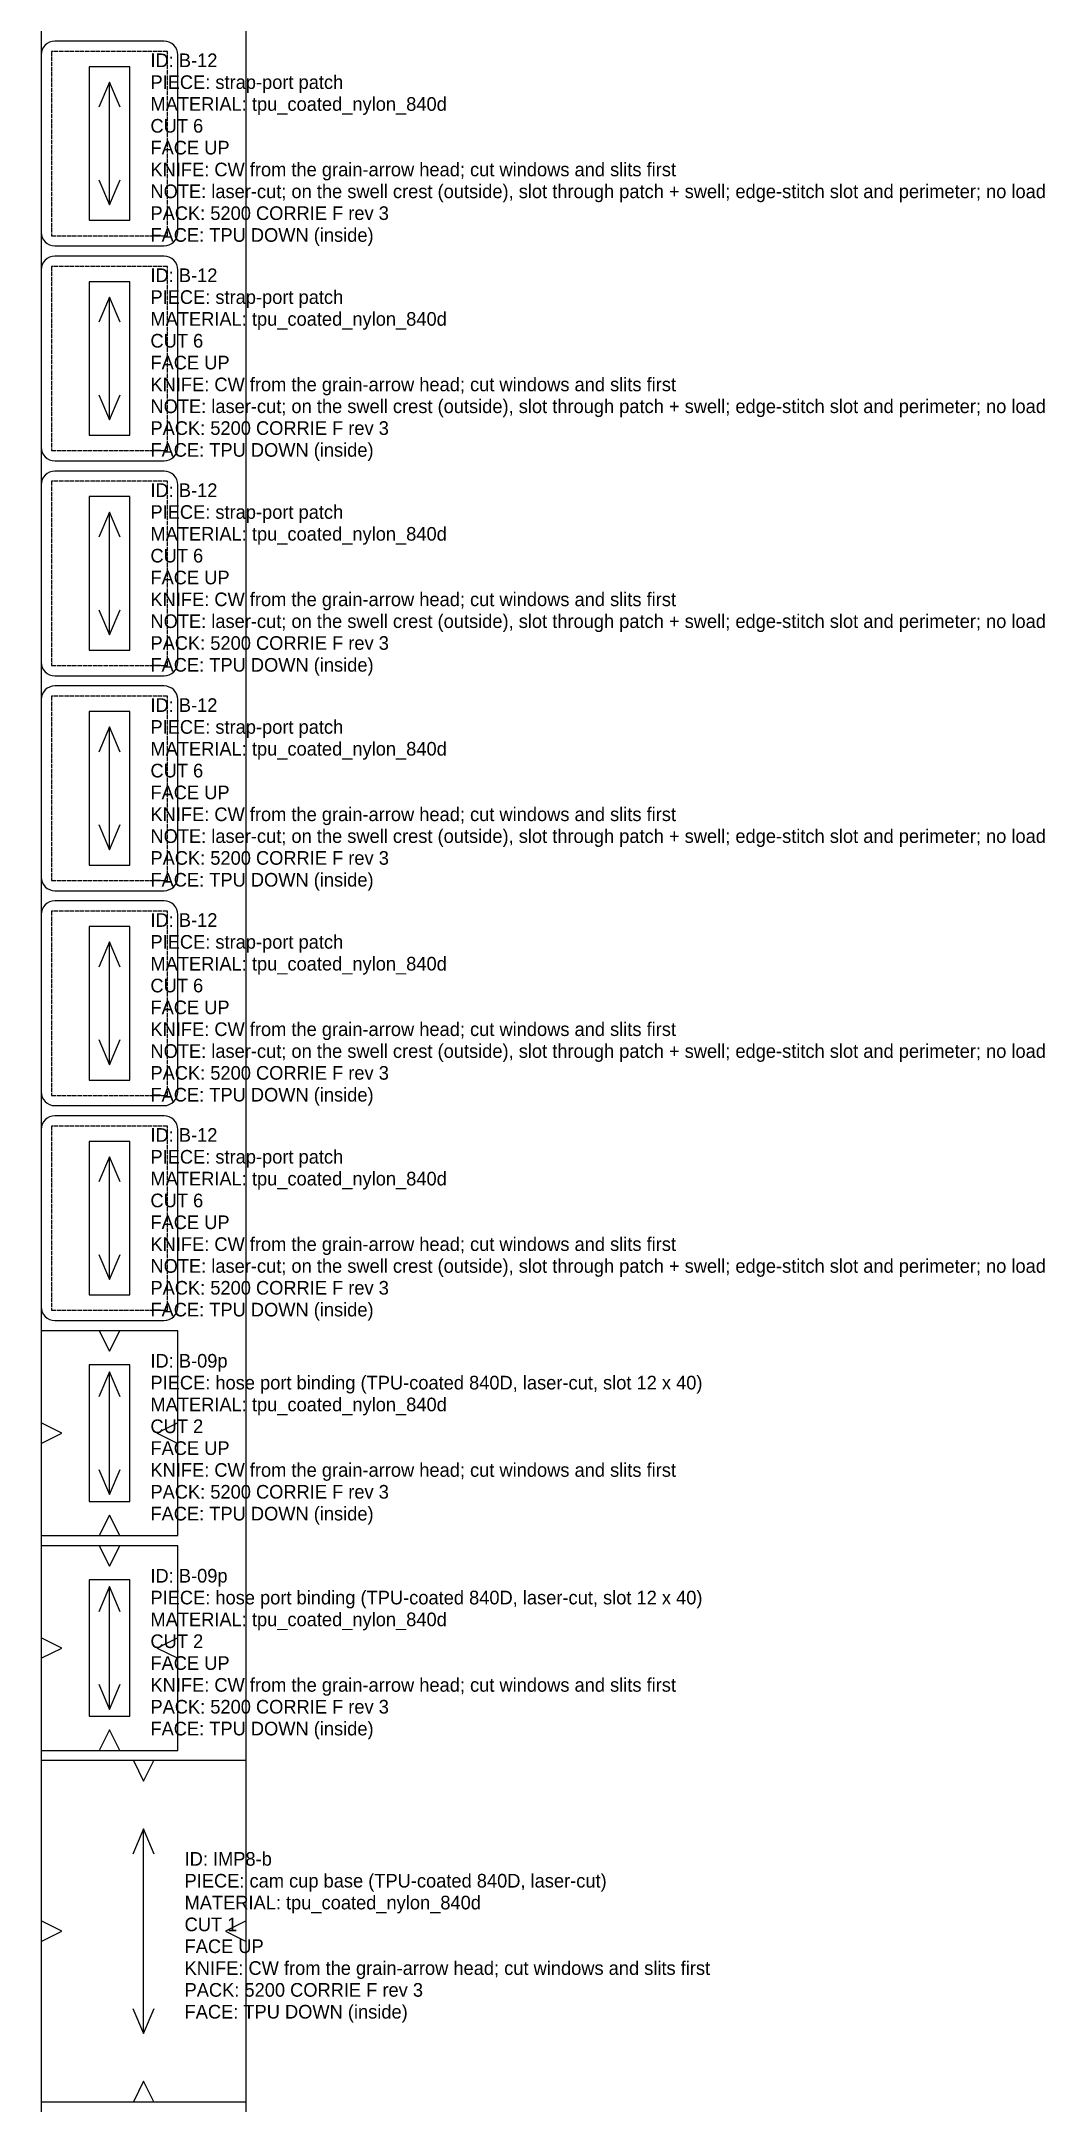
# Model space of a CAD drawing. Header units: millimetres. Extents: x 0 to 915, y -22 to 1500.
# Drawn here: x 0 to 294, y 25 to 629 of the extents above; entities that cross this region are included whole.
import ezdxf

# ---------------------------------------------------------------- set-up
doc = ezdxf.new("R2010")
doc.units = ezdxf.units.MM
doc.linetypes.add('DASHED', pattern=[1.524, 1.27, -0.254])
for name, color, linetype in [('CUT', 7, 'Continuous'), ('GRAIN', 5, 'Continuous'), ('NOTCH', 1, 'Continuous'), ('SEW', 3, 'Continuous'), ('TEXT', 2, 'Continuous')]:
    doc.layers.add(name, color=color, linetype=linetype)

msp = doc.modelspace()

# ---------------------------------------------------------------- texts
at = {"layer": 'TEXT'}
for s, p in [('ID: B-12', (32, 621.4)), ('PIECE: strap-port patch', (32, 615)), ('MATERIAL: tpu_coated_nylon_840d', (32, 608.6)), ('CUT 6', (32, 602.2)), ('FACE UP', (32, 595.8)), ('KNIFE: CW from the grain-arrow head; cut windows and slits first', (32, 589.4)), ('NOTE: laser-cut; on the swell crest (outside), slot through patch + swell; edge-stitch slot and perimeter; no load', (32, 583)), ('PACK: 5200 CORRIE F rev 3', (32, 576.6)), ('FACE: TPU DOWN (inside)', (32, 570.2)), ('ID: B-12', (32, 558.4)), ('PIECE: strap-port patch', (32, 552)), ('MATERIAL: tpu_coated_nylon_840d', (32, 545.6)), ('CUT 6', (32, 539.2)), ('FACE UP', (32, 532.8)), ('KNIFE: CW from the grain-arrow head; cut windows and slits first', (32, 526.4)), ('NOTE: laser-cut; on the swell crest (outside), slot through patch + swell; edge-stitch slot and perimeter; no load', (32, 520)), ('PACK: 5200 CORRIE F rev 3', (32, 513.6)), ('FACE: TPU DOWN (inside)', (32, 507.2)), ('ID: B-12', (32, 495.4)), ('PIECE: strap-port patch', (32, 489)), ('MATERIAL: tpu_coated_nylon_840d', (32, 482.6)), ('CUT 6', (32, 476.2)), ('FACE UP', (32, 469.8)), ('KNIFE: CW from the grain-arrow head; cut windows and slits first', (32, 463.4)), ('NOTE: laser-cut; on the swell crest (outside), slot through patch + swell; edge-stitch slot and perimeter; no load', (32, 457)), ('PACK: 5200 CORRIE F rev 3', (32, 450.6)), ('FACE: TPU DOWN (inside)', (32, 444.2)), ('ID: B-12', (32, 432.4)), ('PIECE: strap-port patch', (32, 426)), ('MATERIAL: tpu_coated_nylon_840d', (32, 419.6)), ('CUT 6', (32, 413.2)), ('FACE UP', (32, 406.8)), ('KNIFE: CW from the grain-arrow head; cut windows and slits first', (32, 400.4)), ('NOTE: laser-cut; on the swell crest (outside), slot through patch + swell; edge-stitch slot and perimeter; no load', (32, 394)), ('PACK: 5200 CORRIE F rev 3', (32, 387.6)), ('FACE: TPU DOWN (inside)', (32, 381.2)), ('ID: B-12', (32, 369.4)), ('PIECE: strap-port patch', (32, 363)), ('MATERIAL: tpu_coated_nylon_840d', (32, 356.6)), ('CUT 6', (32, 350.2)), ('FACE UP', (32, 343.8)), ('KNIFE: CW from the grain-arrow head; cut windows and slits first', (32, 337.4)), ('NOTE: laser-cut; on the swell crest (outside), slot through patch + swell; edge-stitch slot and perimeter; no load', (32, 331)), ('PACK: 5200 CORRIE F rev 3', (32, 324.6)), ('FACE: TPU DOWN (inside)', (32, 318.2)), ('ID: B-12', (32, 306.4)), ('PIECE: strap-port patch', (32, 300)), ('MATERIAL: tpu_coated_nylon_840d', (32, 293.6)), ('CUT 6', (32, 287.2)), ('FACE UP', (32, 280.8)), ('KNIFE: CW from the grain-arrow head; cut windows and slits first', (32, 274.4)), ('NOTE: laser-cut; on the swell crest (outside), slot through patch + swell; edge-stitch slot and perimeter; no load', (32, 268)), ('PACK: 5200 CORRIE F rev 3', (32, 261.6)), ('FACE: TPU DOWN (inside)', (32, 255.2)), ('ID: B-09p', (32, 240.2)), ('PIECE: hose port binding (TPU-coated 840D, laser-cut, slot 12 x 40)', (32, 233.8)), ('MATERIAL: tpu_coated_nylon_840d', (32, 227.4)), ('CUT 2', (32, 221)), ('FACE UP', (32, 214.6)), ('KNIFE: CW from the grain-arrow head; cut windows and slits first', (32, 208.2)), ('PACK: 5200 CORRIE F rev 3', (32, 201.8)), ('FACE: TPU DOWN (inside)', (32, 195.4)), ('ID: B-09p', (32, 177.2)), ('PIECE: hose port binding (TPU-coated 840D, laser-cut, slot 12 x 40)', (32, 170.8)), ('MATERIAL: tpu_coated_nylon_840d', (32, 164.4)), ('CUT 2', (32, 158)), ('FACE UP', (32, 151.6)), ('KNIFE: CW from the grain-arrow head; cut windows and slits first', (32, 145.2)), ('PACK: 5200 CORRIE F rev 3', (32, 138.8)), ('FACE: TPU DOWN (inside)', (32, 132.4)), ('ID: IMP8-b', (42, 94.2)), ('PIECE: cam cup base (TPU-coated 840D, laser-cut)', (42, 87.8)), ('MATERIAL: tpu_coated_nylon_840d', (42, 81.4)), ('CUT 1', (42, 75)), ('FACE UP', (42, 68.6)), ('KNIFE: CW from the grain-arrow head; cut windows and slits first', (42, 62.2)), ('PACK: 5200 CORRIE F rev 3', (42, 55.8)), ('FACE: TPU DOWN (inside)', (42, 49.4))]:
    msp.add_text(s, height=4, dxfattribs=at).set_placement(p)

# ---------------------------------------------------------------- linework, layer by layer
at = {"layer": 'CUT'}
for points in [[(1.17, 570.17), (1.78, 569.67), (2.47, 569.3), (3.22, 569.08), (4, 569), (36, 569), (36.78, 569.08), (37.53, 569.3), (38.22, 569.67), (38.83, 570.17), (39.33, 570.78), (39.7, 571.47), (39.92, 572.22), (40, 573), (40, 625), (39.92, 625.78), (39.7, 626.53), (39.33, 627.22), (38.83, 627.83), (38.22, 628.33), (37.53, 628.7), (36.78, 628.92), (36, 629), (4, 629), (3.22, 628.92), (2.47, 628.7), (1.78, 628.33), (1.17, 627.83), (0.67, 627.22), (0.3, 626.53), (0.08, 625.78), (0, 625), (0, 573), (0.08, 572.22), (0.3, 571.47), (0.67, 570.78)], [(1.17, 507.17), (1.78, 506.67), (2.47, 506.3), (3.22, 506.08), (4, 506), (36, 506), (36.78, 506.08), (37.53, 506.3), (38.22, 506.67), (38.83, 507.17), (39.33, 507.78), (39.7, 508.47), (39.92, 509.22), (40, 510), (40, 562), (39.92, 562.78), (39.7, 563.53), (39.33, 564.22), (38.83, 564.83), (38.22, 565.33), (37.53, 565.7), (36.78, 565.92), (36, 566), (4, 566), (3.22, 565.92), (2.47, 565.7), (1.78, 565.33), (1.17, 564.83), (0.67, 564.22), (0.3, 563.53), (0.08, 562.78), (0, 562), (0, 510), (0.08, 509.22), (0.3, 508.47), (0.67, 507.78)], [(1.17, 444.17), (1.78, 443.67), (2.47, 443.3), (3.22, 443.08), (4, 443), (36, 443), (36.78, 443.08), (37.53, 443.3), (38.22, 443.67), (38.83, 444.17), (39.33, 444.78), (39.7, 445.47), (39.92, 446.22), (40, 447), (40, 499), (39.92, 499.78), (39.7, 500.53), (39.33, 501.22), (38.83, 501.83), (38.22, 502.33), (37.53, 502.7), (36.78, 502.92), (36, 503), (4, 503), (3.22, 502.92), (2.47, 502.7), (1.78, 502.33), (1.17, 501.83), (0.67, 501.22), (0.3, 500.53), (0.08, 499.78), (0, 499), (0, 447), (0.08, 446.22), (0.3, 445.47), (0.67, 444.78)], [(1.17, 381.17), (1.78, 380.67), (2.47, 380.3), (3.22, 380.08), (4, 380), (36, 380), (36.78, 380.08), (37.53, 380.3), (38.22, 380.67), (38.83, 381.17), (39.33, 381.78), (39.7, 382.47), (39.92, 383.22), (40, 384), (40, 436), (39.92, 436.78), (39.7, 437.53), (39.33, 438.22), (38.83, 438.83), (38.22, 439.33), (37.53, 439.7), (36.78, 439.92), (36, 440), (4, 440), (3.22, 439.92), (2.47, 439.7), (1.78, 439.33), (1.17, 438.83), (0.67, 438.22), (0.3, 437.53), (0.08, 436.78), (0, 436), (0, 384), (0.08, 383.22), (0.3, 382.47), (0.67, 381.78)], [(1.17, 318.17), (1.78, 317.67), (2.47, 317.3), (3.22, 317.08), (4, 317), (36, 317), (36.78, 317.08), (37.53, 317.3), (38.22, 317.67), (38.83, 318.17), (39.33, 318.78), (39.7, 319.47), (39.92, 320.22), (40, 321), (40, 373), (39.92, 373.78), (39.7, 374.53), (39.33, 375.22), (38.83, 375.83), (38.22, 376.33), (37.53, 376.7), (36.78, 376.92), (36, 377), (4, 377), (3.22, 376.92), (2.47, 376.7), (1.78, 376.33), (1.17, 375.83), (0.67, 375.22), (0.3, 374.53), (0.08, 373.78), (0, 373), (0, 321), (0.08, 320.22), (0.3, 319.47), (0.67, 318.78)], [(1.17, 255.17), (1.78, 254.67), (2.47, 254.3), (3.22, 254.08), (4, 254), (36, 254), (36.78, 254.08), (37.53, 254.3), (38.22, 254.67), (38.83, 255.17), (39.33, 255.78), (39.7, 256.47), (39.92, 257.22), (40, 258), (40, 310), (39.92, 310.78), (39.7, 311.53), (39.33, 312.22), (38.83, 312.83), (38.22, 313.33), (37.53, 313.7), (36.78, 313.92), (36, 314), (4, 314), (3.22, 313.92), (2.47, 313.7), (1.78, 313.33), (1.17, 312.83), (0.67, 312.22), (0.3, 311.53), (0.08, 310.78), (0, 310), (0, 258), (0.08, 257.22), (0.3, 256.47), (0.67, 255.78)], [(0, 191), (40, 191), (40, 251), (0, 251)], [(0, 128), (40, 128), (40, 188), (0, 188)], [(0, 25), (60, 25), (60, 125), (0, 125)]]:
    msp.add_lwpolyline(points, close=True, dxfattribs=at)
at = {"layer": 'CUT', "linetype": 'CONTINUOUS'}
for points in [[(14, 576.5), (26, 576.5), (26, 621.5), (14, 621.5)], [(14, 513.5), (26, 513.5), (26, 558.5), (14, 558.5)], [(14, 450.5), (26, 450.5), (26, 495.5), (14, 495.5)], [(14, 387.5), (26, 387.5), (26, 432.5), (14, 432.5)], [(14, 324.5), (26, 324.5), (26, 369.5), (14, 369.5)], [(14, 261.5), (26, 261.5), (26, 306.5), (14, 306.5)], [(14, 201), (26, 201), (26, 241), (14, 241)], [(14, 138), (26, 138), (26, 178), (14, 178)]]:
    msp.add_lwpolyline(points, close=True, dxfattribs=at)
at = {"layer": 'GRAIN'}
for points in [[(23.12, 609.63), (20, 617), (16.88, 609.63)], [(20, 581), (20, 617)], [(16.88, 588.37), (20, 581), (23.12, 588.37)], [(23.12, 546.63), (20, 554), (16.88, 546.63)], [(20, 518), (20, 554)], [(16.88, 525.37), (20, 518), (23.12, 525.37)], [(23.12, 483.63), (20, 491), (16.88, 483.63)], [(20, 455), (20, 491)], [(16.88, 462.37), (20, 455), (23.12, 462.37)], [(23.12, 420.63), (20, 428), (16.88, 420.63)], [(20, 392), (20, 428)], [(16.88, 399.37), (20, 392), (23.12, 399.37)], [(23.12, 357.63), (20, 365), (16.88, 357.63)], [(20, 329), (20, 365)], [(16.88, 336.37), (20, 329), (23.12, 336.37)], [(23.12, 294.63), (20, 302), (16.88, 294.63)], [(20, 266), (20, 302)], [(16.88, 273.37), (20, 266), (23.12, 273.37)], [(23.12, 231.63), (20, 239), (16.88, 231.63)], [(20, 203), (20, 239)], [(16.88, 210.37), (20, 203), (23.12, 210.37)], [(23.12, 168.63), (20, 176), (16.88, 168.63)], [(20, 140), (20, 176)], [(16.88, 147.37), (20, 140), (23.12, 147.37)], [(33.12, 97.63), (30, 105), (26.88, 97.63)], [(30, 45), (30, 105)], [(26.88, 52.37), (30, 45), (33.12, 52.37)]]:
    msp.add_lwpolyline(points, dxfattribs=at)
at = {"layer": 'NOTCH'}
for points in [[(17, 251), (20, 245), (23, 251)], [(0, 218), (6, 221), (0, 224)], [(40, 224), (34, 221), (40, 218)], [(23, 191), (20, 197), (17, 191)], [(17, 188), (20, 182), (23, 188)], [(0, 155), (6, 158), (0, 161)], [(40, 161), (34, 158), (40, 155)], [(23, 128), (20, 134), (17, 128)], [(27, 125), (30, 119), (33, 125)], [(0, 72), (6, 75), (0, 78)], [(60, 78), (54, 75), (60, 72)], [(33, 25), (30, 31), (27, 25)]]:
    msp.add_lwpolyline(points, dxfattribs=at)
at = {"layer": 'SEW', "linetype": 'DASHED'}
for points in [[(1.17, 570.17), (1.78, 569.67), (2.47, 569.3), (3.22, 569.08), (4, 569), (36, 569), (36.78, 569.08), (37.53, 569.3), (38.22, 569.67), (38.83, 570.17), (39.33, 570.78), (39.7, 571.47), (39.92, 572.22), (40, 573), (40, 625), (39.92, 625.78), (39.7, 626.53), (39.33, 627.22), (38.83, 627.83), (38.22, 628.33), (37.53, 628.7), (36.78, 628.92), (36, 629), (4, 629), (3.22, 628.92), (2.47, 628.7), (1.78, 628.33), (1.17, 627.83), (0.67, 627.22), (0.3, 626.53), (0.08, 625.78), (0, 625), (0, 573), (0.08, 572.22), (0.3, 571.47), (0.67, 570.78)], [(3, 572), (37, 572), (37, 626), (3, 626)], [(1.17, 507.17), (1.78, 506.67), (2.47, 506.3), (3.22, 506.08), (4, 506), (36, 506), (36.78, 506.08), (37.53, 506.3), (38.22, 506.67), (38.83, 507.17), (39.33, 507.78), (39.7, 508.47), (39.92, 509.22), (40, 510), (40, 562), (39.92, 562.78), (39.7, 563.53), (39.33, 564.22), (38.83, 564.83), (38.22, 565.33), (37.53, 565.7), (36.78, 565.92), (36, 566), (4, 566), (3.22, 565.92), (2.47, 565.7), (1.78, 565.33), (1.17, 564.83), (0.67, 564.22), (0.3, 563.53), (0.08, 562.78), (0, 562), (0, 510), (0.08, 509.22), (0.3, 508.47), (0.67, 507.78)], [(3, 509), (37, 509), (37, 563), (3, 563)], [(1.17, 444.17), (1.78, 443.67), (2.47, 443.3), (3.22, 443.08), (4, 443), (36, 443), (36.78, 443.08), (37.53, 443.3), (38.22, 443.67), (38.83, 444.17), (39.33, 444.78), (39.7, 445.47), (39.92, 446.22), (40, 447), (40, 499), (39.92, 499.78), (39.7, 500.53), (39.33, 501.22), (38.83, 501.83), (38.22, 502.33), (37.53, 502.7), (36.78, 502.92), (36, 503), (4, 503), (3.22, 502.92), (2.47, 502.7), (1.78, 502.33), (1.17, 501.83), (0.67, 501.22), (0.3, 500.53), (0.08, 499.78), (0, 499), (0, 447), (0.08, 446.22), (0.3, 445.47), (0.67, 444.78)], [(3, 446), (37, 446), (37, 500), (3, 500)], [(1.17, 381.17), (1.78, 380.67), (2.47, 380.3), (3.22, 380.08), (4, 380), (36, 380), (36.78, 380.08), (37.53, 380.3), (38.22, 380.67), (38.83, 381.17), (39.33, 381.78), (39.7, 382.47), (39.92, 383.22), (40, 384), (40, 436), (39.92, 436.78), (39.7, 437.53), (39.33, 438.22), (38.83, 438.83), (38.22, 439.33), (37.53, 439.7), (36.78, 439.92), (36, 440), (4, 440), (3.22, 439.92), (2.47, 439.7), (1.78, 439.33), (1.17, 438.83), (0.67, 438.22), (0.3, 437.53), (0.08, 436.78), (0, 436), (0, 384), (0.08, 383.22), (0.3, 382.47), (0.67, 381.78)], [(3, 383), (37, 383), (37, 437), (3, 437)], [(1.17, 318.17), (1.78, 317.67), (2.47, 317.3), (3.22, 317.08), (4, 317), (36, 317), (36.78, 317.08), (37.53, 317.3), (38.22, 317.67), (38.83, 318.17), (39.33, 318.78), (39.7, 319.47), (39.92, 320.22), (40, 321), (40, 373), (39.92, 373.78), (39.7, 374.53), (39.33, 375.22), (38.83, 375.83), (38.22, 376.33), (37.53, 376.7), (36.78, 376.92), (36, 377), (4, 377), (3.22, 376.92), (2.47, 376.7), (1.78, 376.33), (1.17, 375.83), (0.67, 375.22), (0.3, 374.53), (0.08, 373.78), (0, 373), (0, 321), (0.08, 320.22), (0.3, 319.47), (0.67, 318.78)], [(3, 320), (37, 320), (37, 374), (3, 374)], [(1.17, 255.17), (1.78, 254.67), (2.47, 254.3), (3.22, 254.08), (4, 254), (36, 254), (36.78, 254.08), (37.53, 254.3), (38.22, 254.67), (38.83, 255.17), (39.33, 255.78), (39.7, 256.47), (39.92, 257.22), (40, 258), (40, 310), (39.92, 310.78), (39.7, 311.53), (39.33, 312.22), (38.83, 312.83), (38.22, 313.33), (37.53, 313.7), (36.78, 313.92), (36, 314), (4, 314), (3.22, 313.92), (2.47, 313.7), (1.78, 313.33), (1.17, 312.83), (0.67, 312.22), (0.3, 311.53), (0.08, 310.78), (0, 310), (0, 258), (0.08, 257.22), (0.3, 256.47), (0.67, 255.78)], [(3, 257), (37, 257), (37, 311), (3, 311)], [(0, 191), (40, 191), (40, 251), (0, 251)], [(0, 128), (40, 128), (40, 188), (0, 188)], [(0, 25), (60, 25), (60, 125), (0, 125)]]:
    msp.add_lwpolyline(points, close=True, dxfattribs=at)
at = {"layer": 'TEXT', "linetype": 'DASHED'}
msp.add_line((0, 25), (60, 25), dxfattribs=at)
at = {"layer": 'TEXT'}
msp.add_lwpolyline([(0, 0), (60, 0), (60, 1500), (0, 1500)], close=True, dxfattribs=at)

msp.set_redraw_order([(e.dxf.handle, doc.entitydb.next_handle()) for e in msp.query("TEXT MTEXT ATTDEF DIMENSION ARC_DIMENSION")])  # texts and dimensions are drawn at this point

doc.saveas('drawing.dxf')
